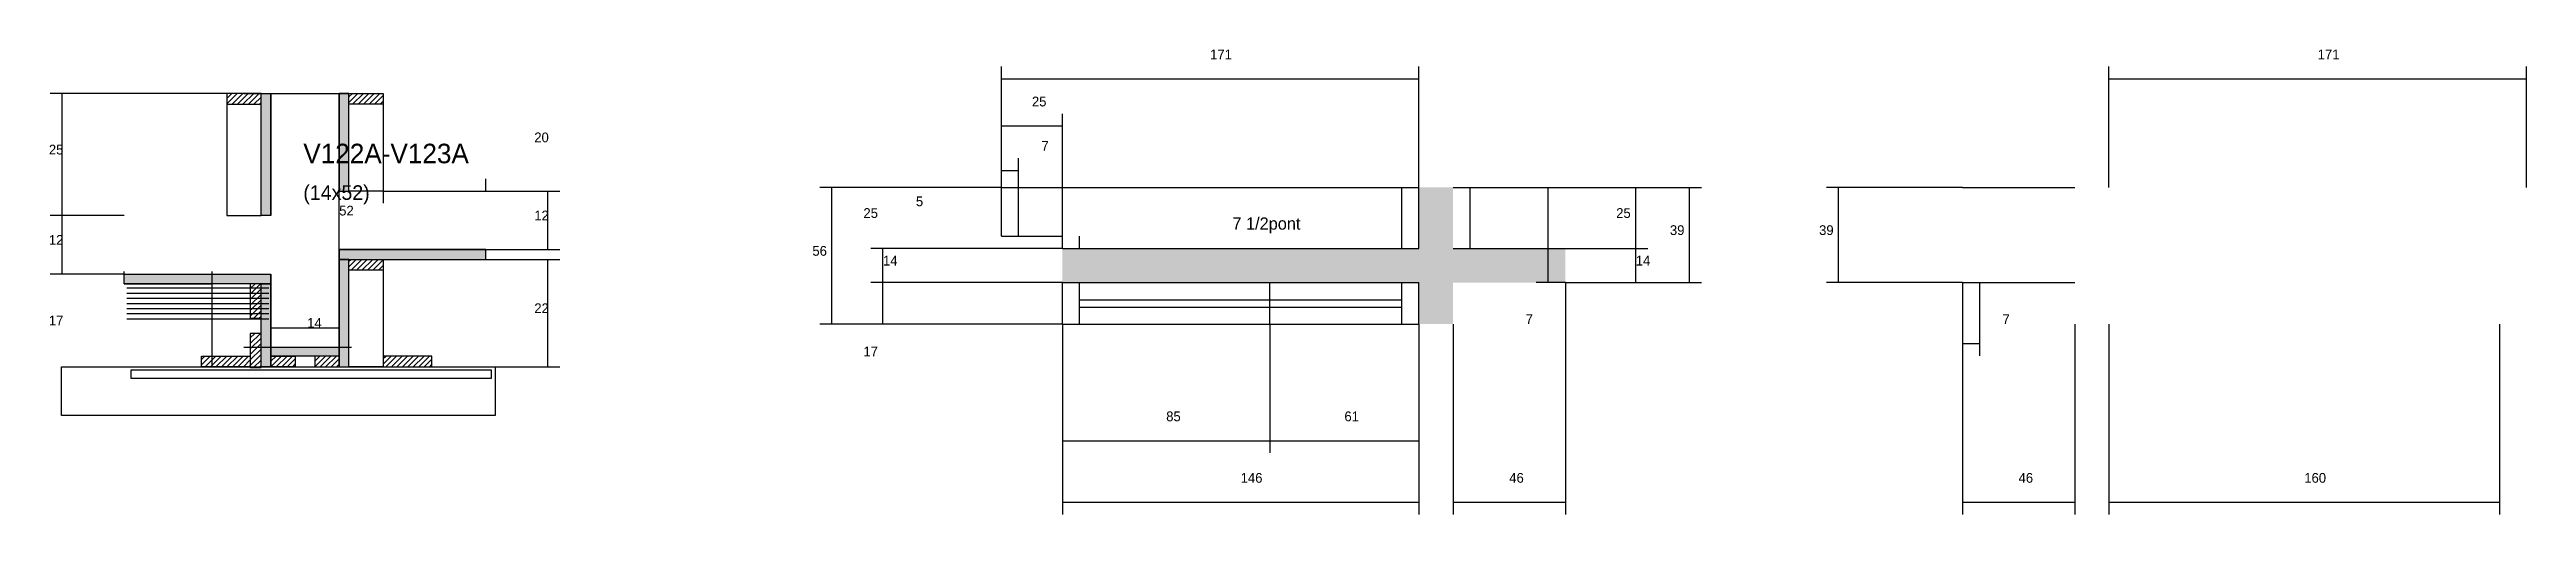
# Model space of a CAD drawing. Header units: metres. Extents: x -41 to 34800, y -36000 to 1848.
# Drawn here: x 23782 to 24796, y -32642 to -32452 of the extents above; entities that cross this region are included whole.
import ezdxf

# ---------------------------------------------------------------- set-up
doc = ezdxf.new("R2010")
doc.units = ezdxf.units.M
for name, color, linetype in [('COTA', 4, 'Continuous'), ('Cota Seção (2x)', 4, 'Continuous'), ('Hachura', 253, 'Continuous'), ('Madeira', 126, 'Continuous'), ('NOMENCLATURA', 7, 'Continuous'), ('Painéis', 200, 'Continuous'), ('SARR_2.2x7', 40, 'Continuous'), ('SCO-___-LAJ', 4, 'Continuous'), ('Texto Seção', 7, 'Continuous')]:
    doc.layers.add(name, color=color, linetype=linetype)

msp = doc.modelspace()

# ---------------------------------------------------------------- texts
at = {"layer": 'COTA'}
for s, p in [('171', (24257.1, -32456)), ('171', (24710.7, -32456)), ('25', (24184.1, -32475.3)), ('25', (23781.5, -32495)), ('20', (23980.3, -32490)), ('7', (24188, -32493.5)), ('5', (24136.6, -32516.2)), ('12', (23980.3, -32522)), ('25', (24115.1, -32521)), ('25', (24423.4, -32521)), ('12', (23781.5, -32532)), ('56', (24094.2, -32536.5)), ('39', (24445.4, -32528)), ('39', (24506.5, -32528)), ('14', (24123.1, -32540.5)), ('14', (24431.4, -32540.5)), ('17', (23781.5, -32565)), ('22', (23980.3, -32560)), ('7', (24386.3, -32564.5)), ('7', (24581.6, -32564.5)), ('17', (24115.1, -32577.7)), ('85', (24239.1, -32604.3)), ('61', (24312.1, -32604.3)), ('146', (24269.6, -32629.5)), ('46', (24379.6, -32629.5)), ('46', (24588.2, -32629.5)), ('160', (24705.2, -32629.5))]:
    msp.add_text(s, height=4, dxfattribs=at).set_placement(p)
at = {"layer": 'Cota Seção (2x)'}
for s, p in [('52', (23900.4, -32520)), ('14', (23887.3, -32566))]:
    msp.add_text(s, height=4, dxfattribs=at).set_placement(p)
at = {"layer": 'NOMENCLATURA'}
msp.add_text('7 1/2pont', height=5, dxfattribs=at).set_placement((24266.2, -32525.8))
at = {"layer": 'Texto Seção'}
for s, height, p in [('V122A-V123A', 8, (23885.7, -32498.6)), ('(14x52)', 6, (23885.7, -32513.6))]:
    msp.add_text(s, height=height, dxfattribs=at).set_placement(p)

# ---------------------------------------------------------------- hatches: boundary and pattern name
at = {"layer": 'COTA'}
h = msp.add_hatch(dxfattribs=at)
h.set_pattern_fill('AR-CONC', scale=0.03)
h.paths.add_polyline_path([(24196.6, -32533.5), (24196.6, -32547.5), (24342.6, -32547.5), (24342.6, -32564.5), (24356.6, -32564.5), (24356.6, -32547.5), (24402.6, -32547.5), (24402.6, -32533.5), (24356.6, -32533.5), (24356.6, -32508.5), (24342.6, -32508.5), (24342.6, -32533.5)])
at = {"layer": 'Hachura'}
h = msp.add_hatch(dxfattribs=at)
h.set_pattern_fill('ANSI31', scale=0.5)
h.paths.add_polyline_path([(23868.4, -32474.4), (23868.4, -32470), (23868.4, -32470), (23854.4, -32470), (23854.4, -32470), (23854.4, -32474.4), (23854.4, -32474.4), (23868.4, -32474.4)])
h = msp.add_hatch(color=8, dxfattribs=at)
h.dxf.hatch_style = 1
h.paths.add_polyline_path([(23868.4, -32470), (23872.4, -32470), (23872.4, -32520), (23868.4, -32520)])
h = msp.add_hatch(color=8, dxfattribs=at)
h.dxf.hatch_style = 1
h.paths.add_polyline_path([(23904.4, -32470), (23900.4, -32470), (23900.4, -32470), (23900.4, -32510), (23900.4, -32510), (23904.4, -32510), (23904.4, -32510), (23904.4, -32470)])
h = msp.add_hatch(dxfattribs=at)
h.set_pattern_fill('ANSI31', scale=0.5)
h.paths.add_polyline_path([(23904.4, -32474.4), (23904.4, -32470), (23904.4, -32470), (23918.4, -32470), (23918.4, -32470), (23918.4, -32474.4), (23918.4, -32474.4), (23904.4, -32474.4)])
h = msp.add_hatch(color=8, dxfattribs=at)
h.dxf.hatch_style = 1
h.paths.add_polyline_path([(23960.4, -32538), (23960.4, -32534), (23960.4, -32534), (23900.4, -32534), (23900.4, -32534), (23900.4, -32538), (23900.4, -32538), (23960.4, -32538)])
h = msp.add_hatch(color=8, dxfattribs=at)
h.dxf.hatch_style = 1
h.paths.add_polyline_path([(23904.4, -32538), (23900.4, -32538), (23900.4, -32538), (23900.4, -32574), (23900.4, -32574), (23900.4, -32582), (23900.4, -32582), (23904.4, -32582), (23904.4, -32582), (23904.4, -32538)])
h = msp.add_hatch(dxfattribs=at)
h.set_pattern_fill('ANSI31', scale=0.5)
h.paths.add_polyline_path([(23904.4, -32542.4), (23904.4, -32538), (23904.4, -32538), (23918.4, -32538), (23918.4, -32538), (23918.4, -32542.4), (23918.4, -32542.4), (23904.4, -32542.4)])
h = msp.add_hatch(color=8, dxfattribs=at)
h.dxf.hatch_style = 1
h.paths.add_polyline_path([(23812.4, -32548), (23812.4, -32544), (23812.4, -32544), (23872.4, -32544), (23872.4, -32544), (23872.4, -32548), (23872.4, -32548), (23812.4, -32548)])
h = msp.add_hatch(dxfattribs=at)
h.set_pattern_fill('ANSI31', scale=0.5)
h.paths.add_polyline_path([(23864, -32562), (23868.4, -32562), (23868.4, -32562), (23868.4, -32548), (23868.4, -32548), (23864, -32548), (23864, -32548), (23864, -32562)])
h = msp.add_hatch(color=8, dxfattribs=at)
h.dxf.hatch_style = 1
h.paths.add_polyline_path([(23868.4, -32548), (23872.4, -32548), (23872.4, -32574), (23872.4, -32582), (23868.4, -32582)])
h = msp.add_hatch(dxfattribs=at)
h.set_pattern_fill('ANSI31', scale=0.5)
h.paths.add_polyline_path([(23864, -32582.3), (23868.4, -32582.3), (23868.4, -32582.3), (23868.4, -32568.3), (23868.4, -32568.3), (23864, -32568.3), (23864, -32568.3), (23864, -32582.3)])
h = msp.add_hatch(dxfattribs=at)
h.set_pattern_fill('ANSI31', scale=0.5)
h.paths.add_polyline_path([(23844, -32582), (23844, -32577.6), (23844, -32577.6), (23864, -32577.6), (23864, -32577.6), (23864, -32582), (23864, -32582), (23844, -32582)])
h = msp.add_hatch(color=8, dxfattribs=at)
h.dxf.hatch_style = 1
h.paths.add_polyline_path([(23872.4, -32577.6), (23872.4, -32574), (23872.4, -32574), (23900.4, -32574), (23900.4, -32574), (23900.4, -32577.6), (23900.4, -32577.6), (23872.4, -32577.6)])
h = msp.add_hatch(dxfattribs=at)
h.set_pattern_fill('ANSI31', scale=0.5)
h.paths.add_polyline_path([(23872.4, -32582), (23872.4, -32577.6), (23872.4, -32577.6), (23882.4, -32577.6), (23882.4, -32577.6), (23882.4, -32582), (23882.4, -32582), (23872.4, -32582)])
h = msp.add_hatch(dxfattribs=at)
h.set_pattern_fill('ANSI31', scale=0.5)
h.paths.add_polyline_path([(23900.4, -32582), (23900.4, -32577.6), (23900.4, -32577.6), (23890.4, -32577.6), (23890.4, -32577.6), (23890.4, -32582), (23890.4, -32582), (23900.4, -32582)])
h = msp.add_hatch(dxfattribs=at)
h.set_pattern_fill('ANSI31', scale=0.5)
h.paths.add_polyline_path([(23938.4, -32582), (23938.4, -32577.6), (23938.4, -32577.6), (23918.4, -32577.6), (23918.4, -32577.6), (23918.4, -32582), (23918.4, -32582), (23938.4, -32582)])

# ---------------------------------------------------------------- linework, layer by layer
at = {"layer": 'COTA'}
for p, q in [((24171.6, -32508.5), (24171.6, -32459)), ((24342.6, -32508.5), (24342.6, -32459)), ((24625.2, -32508.5), (24625.2, -32459)), ((24796.2, -32508.5), (24796.2, -32459)), ((23854.4, -32470), (23782, -32470)), ((23787, -32520), (23787, -32470)), ((23918.4, -32470), (23918.4, -32515)), ((24171.6, -32464), (24342.6, -32464)), ((24625.2, -32464), (24796.2, -32464)), ((24171.6, -32508.5), (24171.6, -32478.3)), ((24196.6, -32528.5), (24196.6, -32478.3)), ((24171.6, -32483.3), (24196.6, -32483.3)), ((24171.6, -32508.5), (24171.6, -32496.5)), ((24171.6, -32501.5), (24178.6, -32501.5)), ((24178.6, -32508.5), (24178.6, -32496.5)), ((23918.4, -32510), (23960.4, -32510)), ((23960.4, -32510), (23960.4, -32505)), ((23960.4, -32510), (23990.8, -32510)), ((23985.8, -32534), (23985.8, -32510)), ((24171.6, -32508.5), (24097.2, -32508.5)), ((24102.2, -32564.5), (24102.2, -32508.5)), ((24171.6, -32508.5), (24171.6, -32503.5)), ((24171.6, -32508.5), (24196.6, -32508.5)), ((24196.6, -32533.5), (24196.6, -32503.5)), ((24402.6, -32508.5), (24436.4, -32508.5)), ((24402.6, -32508.5), (24458.4, -32508.5)), ((24431.4, -32533.5), (24431.4, -32508.5)), ((24453.4, -32547.5), (24453.4, -32508.5)), ((24565.2, -32508.5), (24509.5, -32508.5)), ((24514.5, -32547.5), (24514.5, -32508.5)), ((23812.4, -32520), (23782, -32520)), ((23812.4, -32520), (23782, -32520)), ((23787, -32544), (23787, -32520)), ((24171.6, -32528.5), (24171.6, -32523.5)), ((24171.6, -32528.5), (24196.6, -32528.5)), ((24196.6, -32533.5), (24196.6, -32523.5)), ((23960.4, -32534), (23990.8, -32534)), ((23960.4, -32538), (23990.8, -32538)), ((23985.8, -32582), (23985.8, -32538)), ((24196.6, -32533.5), (24118.1, -32533.5)), ((24123.1, -32547.5), (24123.1, -32533.5)), ((24395.6, -32547.5), (24395.6, -32533.5)), ((24395.6, -32533.5), (24400.6, -32533.5)), ((24402.6, -32533.5), (24436.4, -32533.5)), ((24402.6, -32533.5), (24436.4, -32533.5)), ((24431.4, -32547.5), (24431.4, -32533.5)), ((23812.4, -32544), (23782, -32544)), ((23812.4, -32548), (23812.4, -32543)), ((23812.4, -32548), (23848.4, -32548)), ((23848.4, -32582), (23848.4, -32543)), ((24196.6, -32547.5), (24118.1, -32547.5)), ((24196.6, -32547.5), (24118.1, -32547.5)), ((24123.1, -32564.5), (24123.1, -32547.5)), ((24402.6, -32547.5), (24390.6, -32547.5)), ((24402.6, -32547.5), (24436.4, -32547.5)), ((24402.6, -32547.5), (24458.4, -32547.5)), ((24402.6, -32547.5), (24402.6, -32642.5)), ((24565.2, -32547.5), (24509.5, -32547.5)), ((24565.2, -32547.5), (24565.2, -32642.5)), ((24565.2, -32547.5), (24565.2, -32577.5)), ((24572.2, -32547.5), (24572.2, -32577.5)), ((24196.6, -32564.5), (24097.2, -32564.5)), ((24196.6, -32564.5), (24118.1, -32564.5)), ((24196.6, -32564.5), (24196.6, -32617.3)), ((24196.6, -32564.5), (24196.6, -32642.5)), ((24281.6, -32564.5), (24281.6, -32617.3)), ((24281.6, -32564.5), (24281.6, -32617.3)), ((24342.6, -32564.5), (24342.6, -32617.3)), ((24342.6, -32564.5), (24342.6, -32642.5)), ((24356.6, -32564.5), (24356.6, -32642.5)), ((24565.2, -32572.5), (24572.2, -32572.5)), ((24611.2, -32564.5), (24611.2, -32642.5)), ((24625.2, -32564.5), (24625.2, -32642.5)), ((24785.2, -32564.5), (24785.2, -32642.5)), ((23927.9, -32582), (23990.8, -32582)), ((24196.6, -32612.3), (24281.6, -32612.3)), ((24281.6, -32612.3), (24342.6, -32612.3)), ((24196.6, -32637.5), (24342.6, -32637.5)), ((24356.6, -32637.5), (24402.6, -32637.5)), ((24565.2, -32637.5), (24611.2, -32637.5)), ((24625.2, -32637.5), (24785.2, -32637.5))]:
    msp.add_line(p, q, dxfattribs=at)
at = {"layer": 'Cota Seção (2x)'}
for p, q in [((23861.4, -32470), (23905.4, -32470)), ((23900.4, -32574), (23900.4, -32470)), ((23872.4, -32582), (23872.4, -32561)), ((23900.4, -32582), (23900.4, -32561)), ((23872.4, -32566), (23900.4, -32566)), ((23861.4, -32574), (23905.4, -32574))]:
    msp.add_line(p, q, dxfattribs=at)
at = {"layer": 'Madeira'}
for points in [[(23868.4, -32474.4), (23868.4, -32470), (23854.4, -32470), (23854.4, -32474.4)], [(23868.4, -32470), (23854.4, -32470), (23854.4, -32520), (23868.4, -32520)], [(23904.4, -32474.4), (23904.4, -32470), (23918.4, -32470), (23918.4, -32474.4)], [(23904.4, -32470), (23918.4, -32470), (23918.4, -32510), (23904.4, -32510)], [(23904.4, -32542.4), (23904.4, -32538), (23918.4, -32538), (23918.4, -32542.4)], [(23904.4, -32538), (23918.4, -32538), (23918.4, -32582), (23904.4, -32582)], [(23864, -32562), (23868.4, -32562), (23868.4, -32548), (23864, -32548)], [(23864, -32582.3), (23868.4, -32582.3), (23868.4, -32568.3), (23864, -32568.3)], [(23964.3, -32602), (23786.7, -32602), (23786.7, -32582), (23964.3, -32582)], [(23844, -32582), (23844, -32577.6), (23864, -32577.6), (23864, -32582)], [(23872.4, -32582), (23872.4, -32577.6), (23882.4, -32577.6), (23882.4, -32582)], [(23900.4, -32582), (23900.4, -32577.6), (23890.4, -32577.6), (23890.4, -32582)], [(23938.4, -32582), (23938.4, -32577.6), (23918.4, -32577.6), (23918.4, -32582)]]:
    msp.add_lwpolyline(points, close=True, dxfattribs=at)
at = {"layer": 'Painéis'}
for p, q in [((23872.4, -32520), (23872.4, -32470)), ((23900.4, -32510), (23900.4, -32470)), ((24171.6, -32508.5), (24342.6, -32508.5)), ((24171.6, -32528.5), (24171.6, -32508.5)), ((24342.6, -32533.5), (24342.6, -32508.5)), ((24356.6, -32508.5), (24402.6, -32508.5)), ((24565.2, -32508.5), (24611.2, -32508.5)), ((24171.6, -32528.5), (24196.6, -32528.5)), ((24196.6, -32533.5), (24196.6, -32528.5)), ((23900.4, -32534), (23960.4, -32534)), ((23900.4, -32538), (23900.4, -32534)), ((23900.4, -32582), (23900.4, -32538)), ((23960.4, -32538), (23960.4, -32534)), ((24196.6, -32533.5), (24342.6, -32533.5)), ((24356.6, -32533.5), (24402.6, -32533.5)), ((23812.4, -32544), (23872.4, -32544)), ((23812.4, -32548), (23812.4, -32544)), ((23872.4, -32548), (23872.4, -32544)), ((23872.4, -32582), (23872.4, -32548)), ((24196.6, -32547.5), (24342.6, -32547.5)), ((24196.6, -32564.5), (24196.6, -32547.5)), ((24281.6, -32564.5), (24281.6, -32547.5)), ((24342.6, -32564.5), (24342.6, -32547.5)), ((24565.2, -32547.5), (24611.2, -32547.5)), ((24196.6, -32564.5), (24342.6, -32564.5)), ((23872.4, -32574), (23900.4, -32574)), ((23872.4, -32577.6), (23872.4, -32574)), ((23900.4, -32577.6), (23900.4, -32574))]:
    msp.add_line(p, q, dxfattribs=at)
for points in [[(23868.4, -32470), (23872.4, -32470), (23872.4, -32520), (23868.4, -32520)], [(23904.4, -32470), (23900.4, -32470), (23900.4, -32510), (23904.4, -32510)], [(23960.4, -32538), (23960.4, -32534), (23900.4, -32534), (23900.4, -32538)], [(23904.4, -32538), (23900.4, -32538), (23900.4, -32582), (23904.4, -32582)], [(23812.4, -32548), (23812.4, -32544), (23872.4, -32544), (23872.4, -32548)], [(23868.4, -32548), (23872.4, -32548), (23872.4, -32582), (23868.4, -32582)], [(23872.4, -32577.6), (23872.4, -32574), (23900.4, -32574), (23900.4, -32577.6)]]:
    msp.add_lwpolyline(points, close=True, dxfattribs=at)
at = {"layer": 'SARR_2.2x7'}
for p, q in [((24178.6, -32528.5), (24178.6, -32508.5)), ((24335.6, -32533.5), (24335.6, -32508.5)), ((24363.6, -32533.5), (24363.6, -32508.5)), ((24395.6, -32533.5), (24395.6, -32508.5)), ((24203.6, -32533.5), (24203.6, -32528.5)), ((23813.4, -32549.6), (23871.6, -32549.6)), ((23813.4, -32551.8), (23871.6, -32551.8)), ((24203.6, -32564.5), (24203.6, -32547.5)), ((24335.6, -32564.5), (24335.6, -32547.5)), ((23813.4, -32553.9), (23871.6, -32553.9)), ((23813.4, -32556), (23871.6, -32556)), ((23813.4, -32558.1), (23871.6, -32558.1)), ((23813.4, -32560.2), (23871.6, -32560.2)), ((23813.4, -32562.4), (23871.6, -32562.4)), ((24203.6, -32554.5), (24281.6, -32554.5)), ((24203.6, -32557.5), (24281.6, -32557.5)), ((24281.6, -32554.5), (24335.6, -32554.5)), ((24281.6, -32557.5), (24335.6, -32557.5))]:
    msp.add_line(p, q, dxfattribs=at)
at = {"layer": 'SCO-___-LAJ'}
msp.add_lwpolyline([(23962.8, -32583.4), (23815.1, -32583.4), (23815.1, -32586.6), (23962.8, -32586.6)], close=True, dxfattribs=at)

msp.set_redraw_order([(e.dxf.handle, doc.entitydb.next_handle()) for e in msp.query("TEXT MTEXT ATTDEF DIMENSION ARC_DIMENSION")])  # texts and dimensions are drawn at this point

doc.saveas('drawing.dxf')
